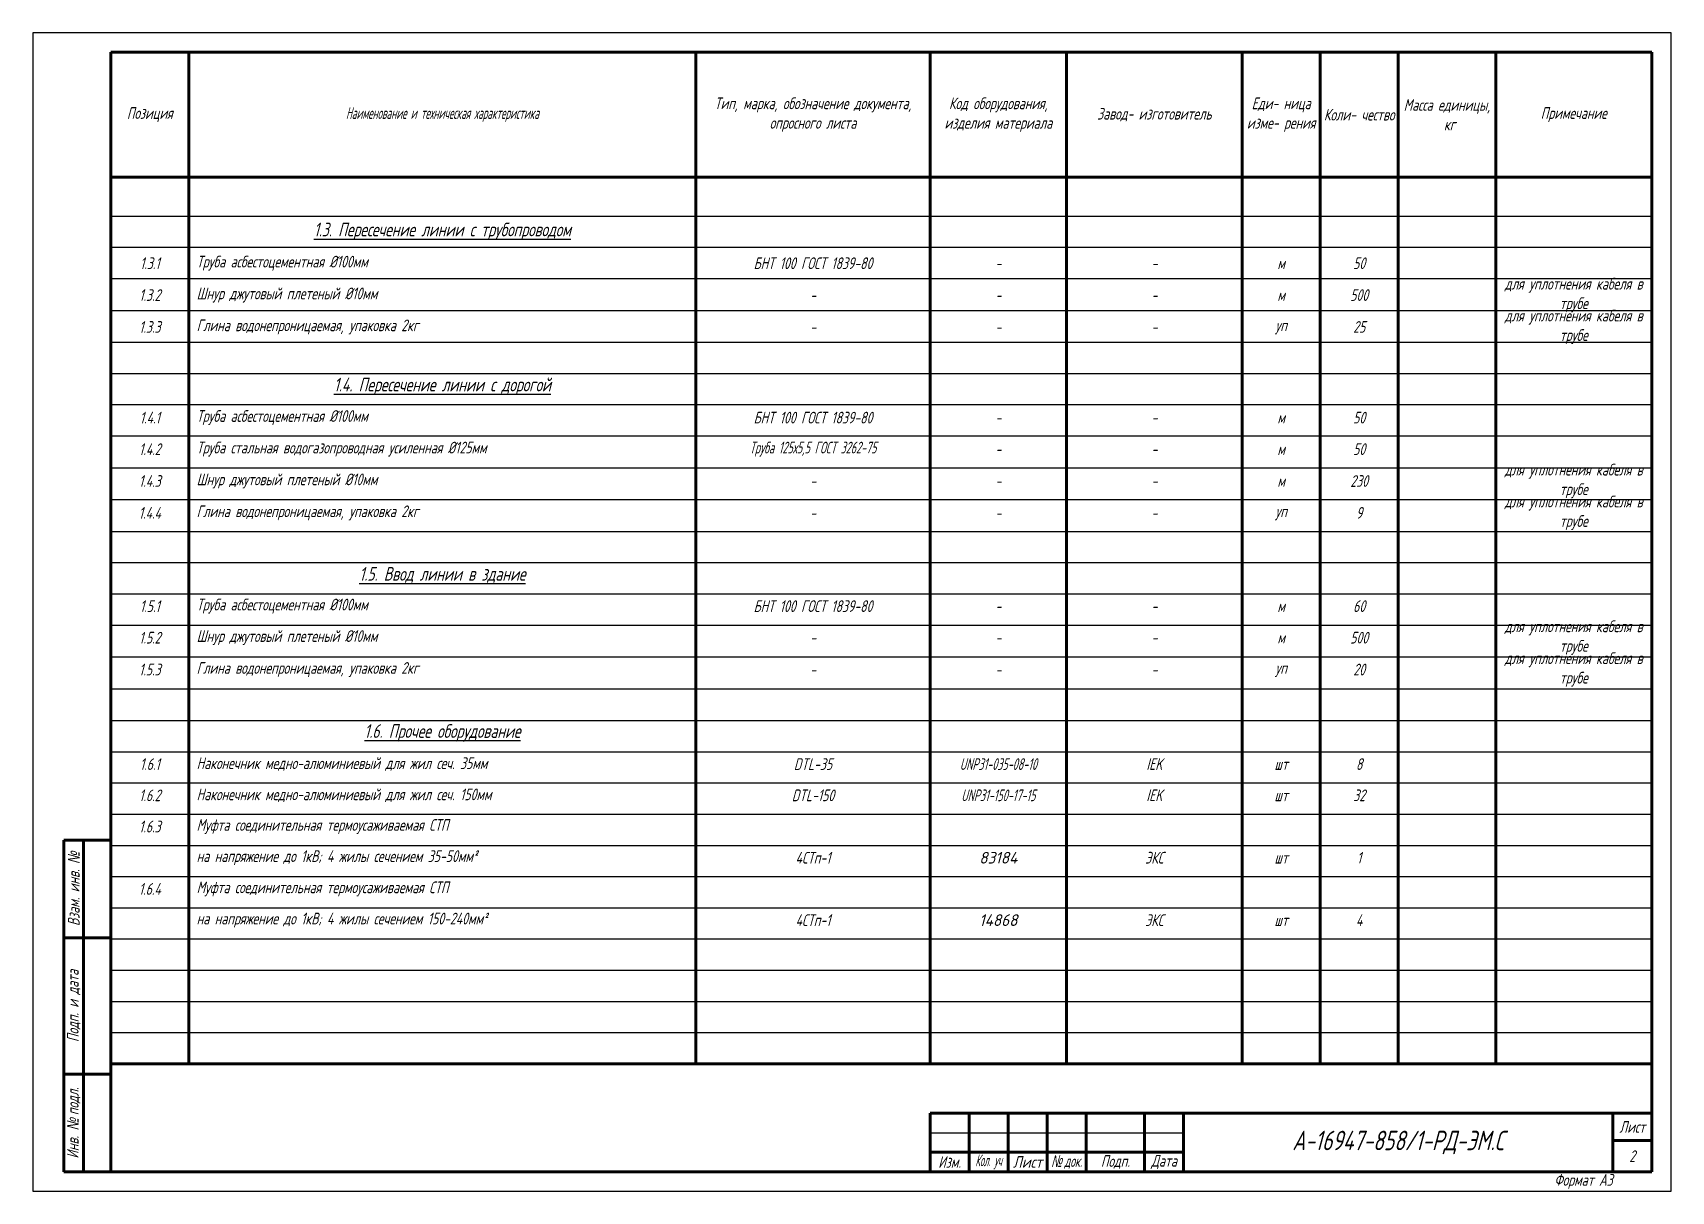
# Model space of a CAD drawing. Header units: millimetres. Extents: x -10490 to 5162, y -5053 to 76.
# Drawn here: x -2398 to -1978, y -344.1 to -47.1 of the extents above; entities that cross this region are included whole.
import ezdxf

# ---------------------------------------------------------------- set-up
doc = ezdxf.new("R2010")
doc.units = ezdxf.units.MM
for name, color, linetype, lineweight in [('Рамка толстая', 7, 'Continuous', 60), ('Рамка тонкая', 5, 'Continuous', 25), ('Спецификация', 9, 'Continuous', 25), ('Штампы', 252, 'Continuous', 25)]:
    doc.layers.add(name, color=color, linetype=linetype, lineweight=lineweight)
doc.styles.add('SIMPLEX', font='simplex.shx', dxfattribs={"width": 0.7, "oblique": 15})

msp = doc.modelspace()

# ---------------------------------------------------------------- texts
at = {"layer": 'Спецификация', "color": 2, "style": 'SIMPLEX'}
for s, insert, char_height, width, attachment_point in [('{\\C2;Позиция}', (-2368.04361, -68.14683), 3, 20, 5), ('{\\Fgost|c204;\\Q15;\\C2;Наименование и техническая характеристика}', (-2293.04361, -68.14683), 3, 130, 5), ('{\\C2;Тип, марка, обозначение документа, опросного листа}', (-2198.04361, -68.14683), 3, 60, 5), ('{\\C2;Код оборудования, изделия материала}', (-2150.54361, -68.14683), 3, 35, 5), ('{\\C2;Завод- изготовитель}', (-2110.54361, -68.14683), 3, 45, 5), ('{\\C2;Еди- ница изме- рения}', (-2078.04361, -68.14683), 3, 20, 5), ('{\\C2;Коли- чество}', (-2058.04361, -68.14683), 3, 20, 5), ('{\\C2;Масса единицы,  кг}', (-2035.54361, -68.14683), 3, 25, 5), ('{\\C2;Примечание}', (-2003.04361, -68.14683), 3, 40, 5), ('{\\L1.3. Пересечение линии с трубопроводом}', (-2293.04361, -98.0635), 3.5, 126, 5), ('1.3.1', (-2368.04361, -106.23017), 3, 20, 5), ('Труба асбестоцементная %%C100мм', (-2356.04361, -106.23017), 3, 126, 4), ('БНТ 100 ГОСТ 1839-80', (-2198.04361, -106.23017), 3, 60, 5), ('50', (-2058.04361, -106.23017), 3, 20, 5), ('-', (-2150.54361, -106.23017), 3, 35, 5), ('-', (-2110.54361, -106.23017), 3, 45, 5), ('м', (-2078.04361, -106.23017), 3, 20, 5), ('1.3.2', (-2368.04361, -114.39683), 3, 20, 5), ('Шнур джутовый плетеный %%C10мм', (-2356.04361, -114.39683), 3, 126, 4), ('500', (-2058.04361, -114.39683), 3, 20, 5), ('для уплотнения кабеля в трубе', (-2003.04361, -114.39683), 3, 40, 5), ('-', (-2198.04361, -114.39683), 3, 60, 5), ('-', (-2150.54361, -114.39683), 3, 35, 5), ('-', (-2110.54361, -114.39683), 3, 45, 5), ('м', (-2078.04361, -114.39683), 3, 20, 5), ('1.3.3', (-2368.04361, -122.5635), 3, 20, 5), ('Глина водонепроницаемая, упаковка 2кг', (-2356.04361, -122.5635), 3, 126, 4), ('уп', (-2078.04361, -122.5635), 3, 20, 5), ('25', (-2058.04361, -122.5635), 3, 20, 5), ('для уплотнения кабеля в трубе', (-2003.04361, -122.5635), 3, 40, 5), ('-', (-2198.04361, -122.5635), 3, 60, 5), ('-', (-2150.54361, -122.5635), 3, 35, 5), ('-', (-2110.54361, -122.5635), 3, 45, 5), ('{\\L1.4. Пересечение линии с дорогой}', (-2293.04361, -137.8135), 3.5, 126, 5), ('1.4.1', (-2368.04361, -145.8135), 3, 20, 5), ('Труба асбестоцементная %%C100мм', (-2356.04361, -145.8135), 3, 126, 4), ('БНТ 100 ГОСТ 1839-80', (-2198.04361, -145.8135), 3, 60, 5), ('-', (-2150.54361, -145.8135), 3, 35, 5), ('-', (-2110.54361, -145.8135), 3, 45, 5), ('м', (-2078.04361, -145.8135), 3, 20, 5), ('50', (-2058.04361, -145.8135), 3, 20, 5), ('1.4.2', (-2368.04361, -153.89683), 3, 20, 5), ('Труба стальная водогазопроводная усиленная %%C125мм', (-2356.04361, -153.89683), 3, 126, 4), ('{\\W0.6;Труба 125х5,5 ГОСТ 3262-75}', (-2198.04361, -153.89683), 3, 60, 5), ('-', (-2150.54361, -153.89683), 3, 35, 5), ('-', (-2110.54361, -153.89683), 3, 45, 5), ('м', (-2078.04361, -153.89683), 3, 20, 5), ('50', (-2058.04361, -153.89683), 3, 20, 5), ('для уплотнения кабеля в трубе', (-2003.04361, -162.0635), 3, 40, 5), ('1.4.3', (-2368.04361, -162.0635), 3, 20, 5), ('Шнур джутовый плетеный %%C10мм', (-2356.04361, -162.0635), 3, 126, 4), ('-', (-2198.04361, -162.0635), 3, 60, 5), ('-', (-2150.54361, -162.0635), 3, 35, 5), ('-', (-2110.54361, -162.0635), 3, 45, 5), ('м', (-2078.04361, -162.0635), 3, 20, 5), ('230', (-2058.04361, -162.0635), 3, 20, 5), ('для уплотнения кабеля в трубе', (-2003.04361, -170.23017), 3, 40, 5), ('1.4.4', (-2368.04361, -170.23017), 3, 20, 5), ('Глина водонепроницаемая, упаковка 2кг', (-2356.04361, -170.23017), 3, 126, 4), ('-', (-2198.04361, -170.23017), 3, 60, 5), ('-', (-2150.54361, -170.23017), 3, 35, 5), ('-', (-2110.54361, -170.23017), 3, 45, 5), ('уп', (-2078.04361, -170.23017), 3, 20, 5), ('9', (-2058.04361, -170.23017), 3, 20, 5), ('{\\L1.5. Ввод линии в здание}', (-2293.04361, -186.14683), 3.5, 126, 5), ('1.5.1', (-2368.04361, -194.14683), 3, 20, 5), ('Труба асбестоцементная %%C100мм', (-2356.04361, -194.14683), 3, 126, 4), ('БНТ 100 ГОСТ 1839-80', (-2198.04361, -194.14683), 3, 60, 5), ('60', (-2058.04361, -194.14683), 3, 20, 5), ('-', (-2150.54361, -194.14683), 3, 35, 5), ('-', (-2110.54361, -194.14683), 3, 45, 5), ('м', (-2078.04361, -194.14683), 3, 20, 5), ('1.5.2', (-2368.04361, -202.23017), 3, 20, 5), ('Шнур джутовый плетеный %%C10мм', (-2356.04361, -202.23017), 3, 126, 4), ('500', (-2058.04361, -202.23017), 3, 20, 5), ('для уплотнения кабеля в трубе', (-2003.04361, -202.23017), 3, 40, 5), ('-', (-2198.04361, -202.23017), 3, 60, 5), ('-', (-2150.54361, -202.23017), 3, 35, 5), ('-', (-2110.54361, -202.23017), 3, 45, 5), ('м', (-2078.04361, -202.23017), 3, 20, 5), ('1.5.3', (-2368.04361, -210.39683), 3, 20, 5), ('Глина водонепроницаемая, упаковка 2кг', (-2356.04361, -210.39683), 3, 126, 4), ('уп', (-2078.04361, -210.39683), 3, 20, 5), ('20', (-2058.04361, -210.39683), 3, 20, 5), ('для уплотнения кабеля в трубе', (-2003.04361, -210.39683), 3, 40, 5), ('-', (-2198.04361, -210.39683), 3, 60, 5), ('-', (-2150.54361, -210.39683), 3, 35, 5), ('-', (-2110.54361, -210.39683), 3, 45, 5), ('{\\L1.6. Прочее оборудование}', (-2293.04361, -226.64683), 3.5, 126, 5), ('1.6.1', (-2368.04361, -234.64683), 3, 20, 5), ('Наконечник медно-алюминиевый для жил сеч. 35мм', (-2356.04361, -234.64683), 3, 126, 4), ('DTL-35', (-2198.04361, -234.64683), 3, 60, 5), ('{\\W0.6;UNP31-035-08-10}', (-2150.54361, -234.64683), 3, 35, 5), ('IEK', (-2110.54361, -234.64683), 3, 45, 5), ('шт', (-2078.04361, -234.64683), 3, 20, 5), ('8', (-2058.04361, -234.64683), 3, 20, 5), ('1.6.2', (-2368.04361, -242.64683), 3, 20, 5), ('Наконечник медно-алюминиевый для жил сеч. 150мм', (-2356.04361, -242.64683), 3, 126, 4), ('DTL-150', (-2198.04361, -242.64683), 3, 60, 5), ('{\\W0.6;UNP31-150-17-15}', (-2150.54361, -242.64683), 3, 35, 5), ('IEK', (-2110.54361, -242.64683), 3, 45, 5), ('шт', (-2078.04361, -242.64683), 3, 20, 5), ('32', (-2058.04361, -242.64683), 3, 20, 5), ('1.6.3', (-2368.04361, -250.64683), 3, 20, 5), ('Муфта соединительная термоусаживаемая СТП', (-2356.04361, -250.64683), 3, 126, 4), ('на напряжение до 1кВ; 4 жилы сечением 35-50мм²', (-2356.04361, -258.64683), 3, 126, 4), ('4СТп-1', (-2198.04361, -258.64683), 3, 60, 5), ('{\\W0.9;83184}', (-2150.54361, -258.64683), 3, 35, 5), ('ЭКС', (-2110.54361, -258.64683), 3, 45, 5), ('шт', (-2078.04361, -258.64683), 3, 20, 5), ('1', (-2058.04361, -258.64683), 3, 20, 5), ('1.6.4', (-2368.04361, -266.64683), 3, 20, 5), ('Муфта соединительная термоусаживаемая СТП', (-2356.04361, -266.64683), 3, 126, 4), ('на напряжение до 1кВ; 4 жилы сечением 150-240мм²', (-2356.04361, -274.64683), 3, 126, 4), ('4СТп-1', (-2198.04361, -274.64683), 3, 60, 5), ('{\\W0.9;14868}', (-2150.54361, -274.64683), 3, 35, 5), ('ЭКС', (-2110.54361, -274.64683), 3, 45, 5), ('шт', (-2078.04361, -274.64683), 3, 20, 5), ('4', (-2058.04361, -274.64683), 3, 20, 5)]:
    msp.add_mtext(s, dxfattribs=dict(at, insert=insert, char_height=char_height, width=width, attachment_point=attachment_point))
at = {"layer": 'Штампы', "color": 2, "char_height": 3, "attachment_point": 5, "rotation": 90, "style": 'SIMPLEX'}
for s, insert, width in [('Взам. инв. {\\fArial|b0|i0|c204|p34;№}', (-2387.54361, -266.64683), 25), ('Подп. и дата', (-2387.54361, -296.64683), 35), ('Инв. {\\fArial|b0|i0|c204|p34;№ }подл.', (-2387.54361, -326.64683), 25)]:
    msp.add_mtext(s, dxfattribs=dict(at, insert=insert, width=width))
at = {"layer": 'Штампы', "color": 2, "style": 'SIMPLEX'}
for s, insert, char_height, width, attachment_point in [('{\\W0.7;Лист}', (-1988.04361, -327.64683), 3, 10, 5), ('А-16947-858/1-РД-ЭМ.С', (-2048.04361, -331.64683), 5, 110, 5), ('Изм.', (-2163.04361, -336.64683), 3, 10, 5), ('{\\W0.5;Кол. уч}', (-2153.04361, -336.64683), 3, 10, 5), ('{\\W0.8;Лист}', (-2143.04361, -336.64683), 3, 10, 5), ('{\\fArial|b0|i0|c204|p34;\\W0.6;№ \\Fsimplex|c204;док.}', (-2133.04361, -336.64683), 3, 10, 5), ('Подп.', (-2120.54361, -336.64683), 3, 15, 5), ('{\\W0.7;Дата}', (-2108.04361, -336.64683), 3, 10, 5), ('2', (-1988.04361, -335.14683), 3, 10, 5), ('Формат А3', (-1993.04361, -341.64683), 3, 165, 6)]:
    msp.add_mtext(s, dxfattribs=dict(at, insert=insert, char_height=char_height, width=width, attachment_point=attachment_point))

# ---------------------------------------------------------------- blocks, each defined once
blk = doc.blocks.new('A$C64336E77')
at = {"layer": 'Рамка толстая'}
for p, q in [((20, 5), (20, 292)), ((20, 292), (415, 292)), ((415, 292), (415, 5)), ((20, 5), (415, 5))]:
    blk.add_line(p, q, dxfattribs=at)
at = {"layer": 'Рамка тонкая'}
for p, q in [((0, 297), (0, 0)), ((420, 297), (0, 297)), ((420, 0), (420, 297)), ((0, 0), (420, 0))]:
    blk.add_line(p, q, dxfattribs=at)

# ---------------------------------------------------------------- linework, layer by layer
at = {"layer": 'Спецификация', "lineweight": 60}
for p, q in [((-2378.04361, -52.14683), (-1983.04361, -52.14683)), ((-2378.04361, -52.14683), (-2378.04361, -311.48017)), ((-2358.04361, -52.14683), (-2358.04361, -311.48017)), ((-2228.04361, -52.14683), (-2228.04361, -311.48017)), ((-2168.04361, -52.14683), (-2168.04361, -311.48017)), ((-2133.04361, -52.14683), (-2133.04361, -311.48017)), ((-2088.04361, -52.14683), (-2088.04361, -311.48017)), ((-2068.04361, -52.14683), (-2068.04361, -311.48017)), ((-2048.04361, -52.14683), (-2048.04361, -311.48017)), ((-2023.04361, -52.14683), (-2023.04361, -311.48017)), ((-1983.04361, -52.14683), (-1983.04361, -311.48017)), ((-2378.04361, -84.14683), (-1983.04361, -84.14683)), ((-2378.04361, -311.48017), (-1983.04361, -311.48017))]:
    msp.add_line(p, q, dxfattribs=at)
at = {"layer": 'Спецификация', "color": 5}
for p, q in [((-2378.04361, -94.14683), (-1983.04361, -94.14683)), ((-2378.04361, -102.14683), (-1983.04361, -102.14683)), ((-2378.04361, -110.14683), (-1983.04361, -110.14683)), ((-2378.04361, -118.3135), (-1983.04361, -118.3135)), ((-2378.04361, -126.48017), (-1983.04361, -126.48017)), ((-2378.04361, -134.48017), (-1983.04361, -134.48017)), ((-2378.04361, -142.48017), (-1983.04361, -142.48017)), ((-2378.04361, -150.48017), (-1983.04361, -150.48017)), ((-2378.04361, -158.64683), (-1983.04361, -158.64683)), ((-2378.04361, -166.8135), (-1983.04361, -166.8135)), ((-2378.04361, -174.98017), (-1983.04361, -174.98017)), ((-2378.04361, -182.98017), (-1983.04361, -182.98017)), ((-2378.04361, -190.98017), (-1983.04361, -190.98017)), ((-2378.04361, -198.98017), (-1983.04361, -198.98017)), ((-2378.04361, -207.14683), (-1983.04361, -207.14683)), ((-2378.04361, -215.3135), (-1983.04361, -215.3135)), ((-2378.04361, -223.48017), (-1983.04361, -223.48017)), ((-2378.04361, -231.48017), (-1983.04361, -231.48017)), ((-2378.04361, -239.48017), (-1983.04361, -239.48017)), ((-2378.04361, -247.48017), (-1983.04361, -247.48017)), ((-2378.04361, -255.48017), (-1983.04361, -255.48017)), ((-2378.04361, -263.48017), (-1983.04361, -263.48017)), ((-2378.04361, -271.48017), (-1983.04361, -271.48017)), ((-2378.04361, -279.48017), (-1983.04361, -279.48017)), ((-2378.04361, -287.48017), (-1983.04361, -287.48017)), ((-2378.04361, -295.48017), (-1983.04361, -295.48017)), ((-2378.04361, -303.48017), (-1983.04361, -303.48017))]:
    msp.add_line(p, q, dxfattribs=at)
at = {"layer": 'Штампы', "lineweight": 60}
for p, q in [((-2390.04361, -339.14683), (-2390.04361, -254.14683)), ((-2390.04361, -254.14683), (-2378.04361, -254.14683)), ((-2385.04361, -339.14683), (-2385.04361, -254.14683)), ((-2378.04361, -339.14683), (-2378.04361, -254.14683)), ((-2390.04361, -279.14683), (-2378.04361, -279.14683)), ((-2390.04361, -314.14683), (-2378.04361, -314.14683)), ((-2168.04361, -324.14683), (-1983.04361, -324.14683)), ((-2168.04361, -324.14683), (-2168.04361, -339.14683)), ((-2158.04361, -324.14683), (-2158.04361, -339.14683)), ((-2148.04361, -324.14683), (-2148.04361, -339.14683)), ((-2138.04361, -324.14683), (-2138.04361, -339.14683)), ((-2128.04361, -324.14683), (-2128.04361, -339.14683)), ((-2113.04361, -324.14683), (-2113.04361, -339.14683)), ((-2103.04361, -324.14683), (-2103.04361, -339.14683)), ((-1993.04361, -324.14683), (-1993.04361, -339.14683)), ((-1983.04361, -324.14683), (-1983.04361, -339.14683)), ((-1993.04361, -331.14683), (-1983.04361, -331.14683)), ((-2168.04361, -334.14683), (-2103.04361, -334.14683)), ((-2390.04361, -339.14683), (-2378.04361, -339.14683)), ((-2168.04361, -339.14683), (-1983.04361, -339.14683))]:
    msp.add_line(p, q, dxfattribs=at)
at = {"layer": 'Штампы', "color": 5, "lineweight": 25}
msp.add_line((-2168.04361, -329.14683), (-2103.04361, -329.14683), dxfattribs=at)
at = {"layer": 'Штампы', "color": 8, "lineweight": 0}
msp.add_line((-2168.04361, -344.14683), (-1983.04361, -344.14683), dxfattribs=at)

# ---------------------------------------------------------------- block references
msp.add_blockref('A$C64336E77', (-2398.0436, -344.14683))

msp.set_redraw_order([(e.dxf.handle, doc.entitydb.next_handle()) for e in msp.query("TEXT MTEXT ATTDEF DIMENSION ARC_DIMENSION")])  # texts and dimensions are drawn at this point

doc.saveas('drawing.dxf')
